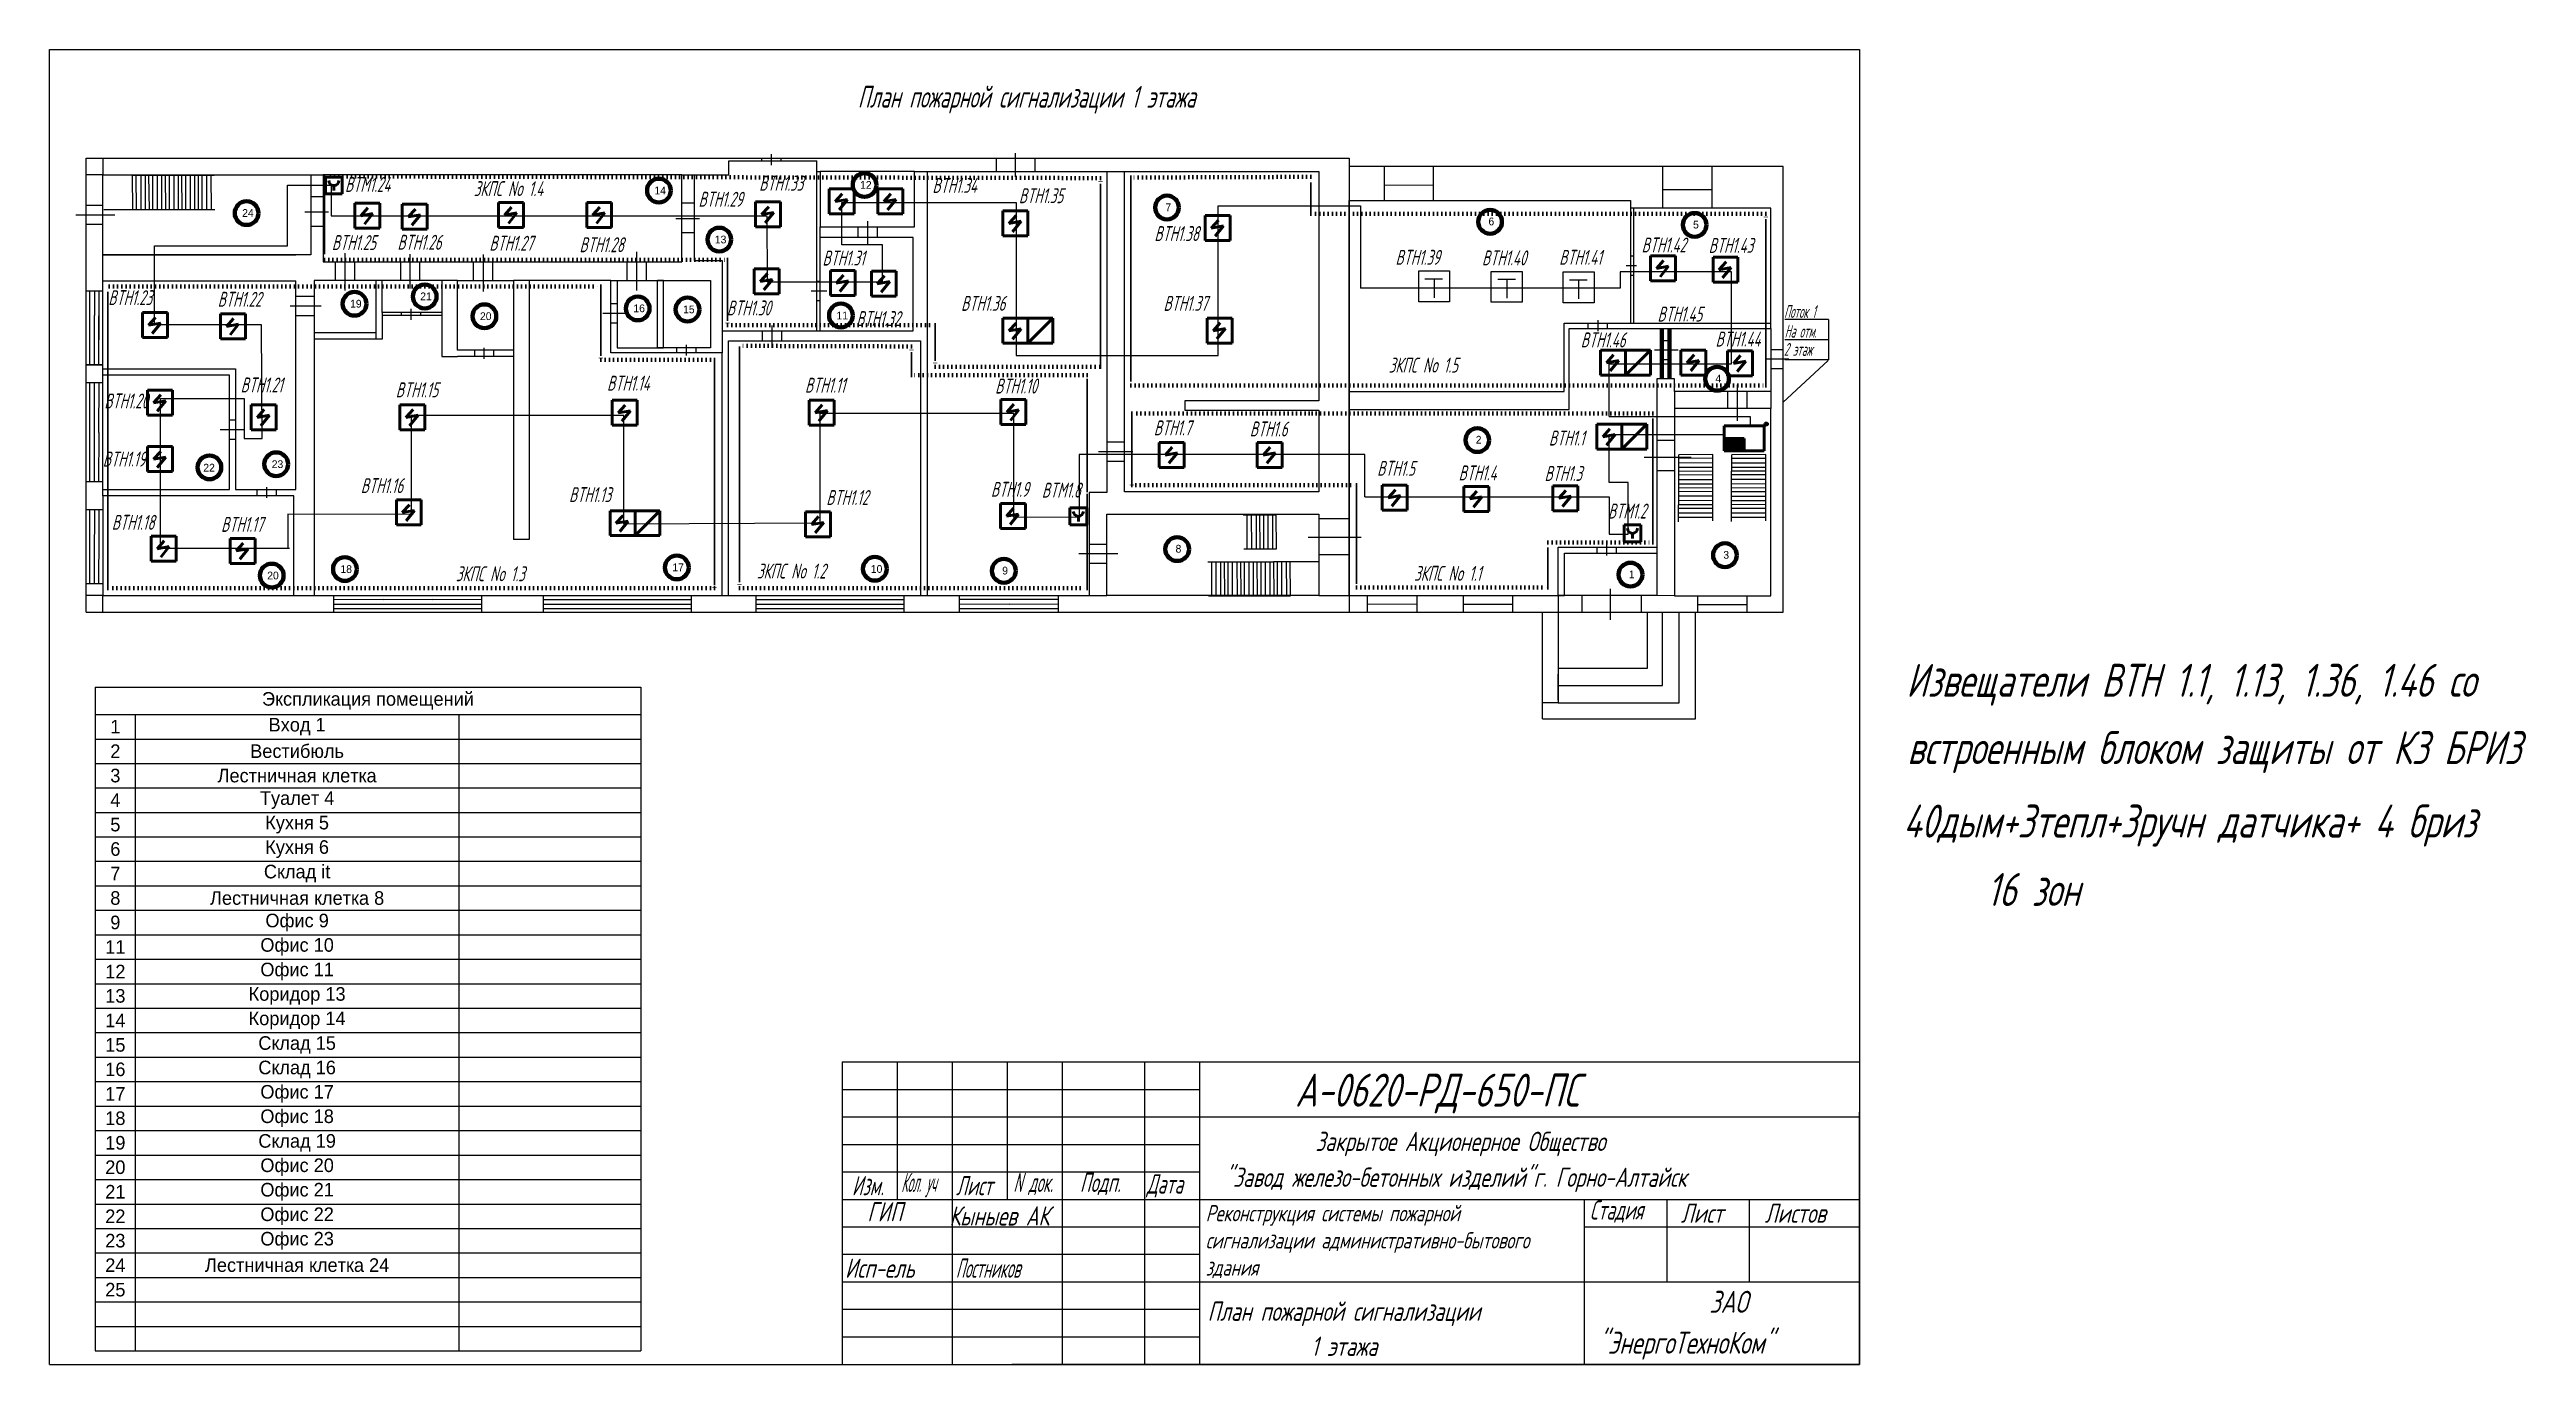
# Model space of a CAD drawing. Header units: millimetres. Extents: x 82 to 1906, y 58 to 1026.
import ezdxf

# ---------------------------------------------------------------- set-up
doc = ezdxf.new("R2010")
doc.units = ezdxf.units.MM
doc.linetypes.add('ACAD_ISO07W100', pattern=[3, 0, -3])
for name, color, linetype, lineweight in [('Выноска', 137, 'Continuous', 20), ('Датчики (Вновь)', 2, 'Continuous', 50), ('ИИ_ОФОРМЛЕНИЕ_025', 7, 'Continuous', 25), ('Первичник', 210, 'Continuous', 25), ('ППК и др. приБоры', 171, 'Continuous', 50), ('Рамка толстая', 7, 'Continuous', 60), ('Текст_КИП', 2, 'Continuous', 25), ('ТОНКИЕ', 150, 'Continuous', 13), ('Эл.кабель', 2, 'Continuous', 50)]:
    doc.layers.add(name, color=color, linetype=linetype, lineweight=lineweight)
doc.styles.add('Annotative', font='txt')
doc.styles.add('simplex', font='simplex.shx', dxfattribs={"width": 0.8, "oblique": 15})

msp = doc.modelspace()

# ---------------------------------------------------------------- texts
at = {"lineweight": 70, "style": 'Annotative'}
for s, p in [('14', (527.2, 919.7)), ('12', (678.7, 923.8)), ('7', (903.6, 907.3)), ('24', (223.5, 903.1)), ('6', (1141.6, 896.9)), ('5', (1292.3, 894.6)), ('13', (571.7, 883.6)), ('19', (303, 836.3)), ('21', (354.7, 841.7)), ('20', (398.7, 827.1)), ('16', (511.7, 832.9)), ('15', (548.3, 832.1)), ('11', (661.3, 827.6)), ('4', (1308.8, 781.2)), ('2', (1132.2, 736.1)), ('22', (194.9, 715.5)), ('23', (245.3, 718.1)), ('8', (911.1, 655.8)), ('3', (1314.6, 651.3)), ('20', (242, 636.1)), ('18', (295.9, 640.8)), ('17', (540.4, 642.1)), ('10', (686.6, 640.9)), ('9', (783.4, 639.7)), ('1', (1245, 636.9))]:
    msp.add_text(s, height=5.72, dxfattribs=at).set_placement(p)
at = {"color": 3, "lineweight": 9, "style": 'simplex', "oblique": 15, "width": 0.7}
for s, p in [('Извещатели ВТН 1.1, 1.13, 1.36, 1.46 со', (1449.4, 549.6)), ('встроенным блоком защиты от КЗ БРИЗ', (1450.1, 500)), ('40дым+3тепл+3ручн датчика+ 4 бриз', (1447.1, 445.9)), ('16 зон', (1508.7, 395.5))]:
    msp.add_text(s, height=24.3, dxfattribs=at).set_placement(p)
at = {"color": 18, "lineweight": 9, "true_color": 0x000000, "style": 'simplex', "oblique": 15}
for s, height, width, p in [('А-0620-РД-650-ПС', 24.3, 0.7, (999.2, 247.7)), ('Закрытое Акционерное Общество', 14.175, 0.7, (1014, 215)), ('"Завод железо-бетонных изделий"г. Горно-Алтайск', 14.175, 0.7, (947.5, 188.6)), ('Изм.', 14.18, 0.6, (672.7, 182.4)), ('Кол. уч', 14.18, 0.4, (709, 184.8)), ('Лист', 14.18, 0.6, (749.4, 182.4)), ('N', 14.2, 0.5, (791.6, 184.8)), ('док.', 14.18, 0.5, (802.8, 184.8)), ('Подп.', 14.18, 0.6, (840.6, 184.8)), ('Дата', 14.18, 0.6, (889.8, 183.7)), ('ГИП', 14.18, 0.7, (684, 163.2)), ('Кыныев АК', 14.18, 0.7, (744.5, 160.1)), ('Стадия', 14.18, 0.6, (1216.2, 164.5)), ('Лист', 14.18, 0.7, (1283.3, 162.1)), ('Листов', 14.18, 0.7, (1345.1, 162.1)), ('Исп-ель', 14.18, 0.7, (667.6, 121.6)), ('Постников', 14.18, 0.5, (749.2, 121.6)), ('ЗАО', 16.2, 0.7, (1304.3, 95.8)), ('План пожарной сигнализации', 14.175, 0.7, (934.7, 89.9)), ('1 этажа', 14.18, 0.7, (1011, 64.1)), ('"ЭнергоТехноКом"', 16.2, 0.7, (1222.7, 65.7))]:
    msp.add_text(s, height=height, dxfattribs=dict(at, width=width)).set_placement(p)
at = {"layer": 'ИИ_ОФОРМЛЕНИЕ_025', "lineweight": 9, "insert": (933.3, 175.2), "char_height": 12, "attachment_point": 1}
msp.add_mtext_dynamic_manual_height_columns('{\\Fsimplex|c204;\\Q15;\\W0.7;\\C2;Реконструкция системы пожарной сигнализации административно-бытового здания }', width=276.259, gutter_width=12.5, heights=[0], dxfattribs=at)
at = {"layer": 'Текст_КИП', "color": 6, "lineweight": 9, "style": 'simplex', "oblique": 15, "width": 0.5}
msp.add_text('Поток 1', height=9.47, rotation=359.8101, dxfattribs=at).set_placement((1359.4, 828.7))
at = {"layer": 'Текст_КИП', "lineweight": 9, "style": 'simplex', "oblique": 15, "width": 0.5}
for s, p in [('На отм.', (1359.8, 814.2)), ('2 этаж', (1359.3, 800.8))]:
    msp.add_text(s, height=9.47, rotation=359.8101, dxfattribs=at).set_placement(p)
at = {"layer": 'ТОНКИЕ', "lineweight": 9, "style": 'simplex', "oblique": 15, "width": 0.6}
for s, height, p in [('План пожарной сигнализации 1 этажа', 16.062, (677, 983.6)), ('BTM1.24', 11.01, (299.3, 921.5)), ('BTH1.33', 11.01, (604.4, 922.4)), ('BTH1.34', 11.01, (732, 920.8)), ('BTH1.29', 11.01, (559.7, 910.6)), ('BTH1.35', 11.01, (795.7, 913.2)), ('BTH1.38', 11.01, (895.5, 885.3)), ('BTH1.25', 11.01, (289.6, 878.7)), ('BTH1.26', 11.01, (337.9, 878.9)), ('BTH1.27', 11.01, (405.6, 878.2)), ('BTH1.28', 11.01, (472, 877.1)), ('BTH1.31', 11.01, (651, 867.3)), ('BTH1.39', 11.01, (1073.1, 867.8)), ('BTH1.40', 11.01, (1136.8, 867.4)), ('BTH1.41', 11.01, (1193.7, 867.8)), ('BTH1.42', 11.01, (1254.4, 876.9)), ('BTH1.43', 11.01, (1303.8, 876.6)), ('BTH1.23', 11.01, (124.9, 838.1)), ('BTH1.22', 11.01, (205.5, 836.9)), ('BTH1.30', 11.01, (580.6, 830.5)), ('BTH1.36', 11.01, (753.1, 833.9)), ('BTH1.37', 11.01, (902.2, 833.9)), ('BTH1.32', 11.01, (675.9, 822.7)), ('BTH1.45', 11.01, (1266.1, 826)), ('BTH1.46', 11.01, (1209.6, 807)), ('BTH1.44', 11.01, (1308.9, 807.6)), ('BTH1.21', 11.01, (222.4, 773.8)), ('BTH1.14', 11.01, (492.3, 775.1)), ('BTH1.11', 11.01, (638.1, 773.6)), ('BTH1.20', 11.01, (122, 762)), ('BTH1.15', 11.01, (336.7, 770.2)), ('BTH1.10', 11.01, (778.2, 773)), ('BTH1.7', 11.01, (895.1, 742.2)), ('BTH1.6', 11.01, (965.8, 741.4)), ('BTH1.19', 11.01, (120.9, 719.2)), ('BTH1.1', 11.01, (1186.1, 734.7)), ('BTH1.5', 11.01, (1059.6, 712.4)), ('BTH1.4', 11.01, (1119.6, 709)), ('BTH1.3', 11.01, (1182.9, 708.6)), ('BTH1.16', 11.01, (310.9, 699.6)), ('BTH1.13', 11.01, (464.3, 693)), ('BTH1.12', 11.01, (653.8, 690.9)), ('BTH1.9', 11.01, (775.1, 696.9)), ('BTM1.8', 11.01, (812.6, 696.3)), ('BTH1.18', 11.01, (127.5, 672.6)), ('BTH1.17', 11.01, (208, 671.1)), ('BTM1.2', 11.01, (1229.6, 680.9))]:
    msp.add_text(s, height=height, dxfattribs=at).set_placement(p)
at = {"layer": 'ТОНКИЕ', "color": 1, "lineweight": 9, "style": 'simplex', "oblique": 15, "width": 0.6}
for s, p in [('ЗКПС No 1.4', (394.1, 918.4)), ('ЗКПС No 1.5', (1068.1, 788.4)), ('ЗКПС No 1.3', (380.9, 634.7)), ('ЗКПС No 1.2', (602.7, 636.7)), ('ЗКПС No 1.1', (1086.8, 635))]:
    msp.add_text(s, height=11.008, dxfattribs=at).set_placement(p)

# ---------------------------------------------------------------- blocks, each defined once
blk = doc.blocks.new('A$C7A532389')
at = {"layer": 'Датчики (Вновь)'}
for p, q in [((0, 5), (5, 5)), ((0, 0), (0, 5)), ((2.5, 1), (2.5, 2.5)), ((5, 5), (5, 0)), ((5, 0), (0, 0))]:
    blk.add_line(p, q, dxfattribs=at)
blk.add_arc((2.5, 4), 1.5, 180, 0, dxfattribs=at)
blk = doc.blocks.new('A$C134D03C4')
at = {"layer": 'ППК и др. приБоры'}
blk.add_hatch(color=256, dxfattribs=at).paths.add_polyline_path([(4, 0), (4, 2.5), (0, 2.5), (0, 0)])
for p, q in [((0, 5), (0, 0)), ((8, 5), (0, 5)), ((8, 0), (8, 5)), ((4, 2.5), (0, 2.5)), ((0, 0), (8, 0)), ((4, 0), (4, 2.5))]:
    blk.add_line(p, q, dxfattribs=at)
blk = doc.blocks.new('*T14')
at = {"color": 0, "linetype": 'ByBlock', "lineweight": -2, "transparency": 16777216}
for p, q in [((0, 0), (401.8, 0)), ((0, 0), (0, -488.8)), ((401.8, 0), (401.8, -488.8)), ((0, -20), (401.8, -20)), ((29.5, -20), (29.5, -488.8)), ((267.8, -20), (267.8, -488.8)), ((0, -38.1), (401.8, -38.1)), ((0, -56.1), (401.8, -56.1)), ((0, -74.1), (401.8, -74.1)), ((0, -92.2), (401.8, -92.2)), ((0, -110.2), (401.8, -110.2)), ((0, -128.2), (401.8, -128.2)), ((0, -146.3), (401.8, -146.3)), ((0, -164.3), (401.8, -164.3)), ((0, -182.3), (401.8, -182.3)), ((0, -200.3), (401.8, -200.3)), ((0, -218.4), (401.8, -218.4)), ((0, -236.4), (401.8, -236.4)), ((0, -254.4), (401.8, -254.4)), ((0, -272.5), (401.8, -272.5)), ((0, -290.5), (401.8, -290.5)), ((0, -308.5), (401.8, -308.5)), ((0, -326.6), (401.8, -326.6)), ((0, -344.6), (401.8, -344.6)), ((0, -362.6), (401.8, -362.6)), ((0, -380.7), (401.8, -380.7)), ((0, -398.7), (401.8, -398.7)), ((0, -416.7), (401.8, -416.7)), ((0, -434.8), (401.8, -434.8)), ((0, -452.8), (401.8, -452.8)), ((0, -470.8), (401.8, -470.8)), ((0, -488.8), (401.8, -488.8))]:
    blk.add_line(p, q, dxfattribs=at)
at = {"color": 0, "transparency": 16777216, "char_height": 10, "attachment_point": 5}
for s, insert, width in [('Экспликация помещений', (200.9, -10), 398.751), ('1', (14.8, -29), 26.547), ('Вход 1', (148.7, -29), 235.287), ('2', (14.8, -47.1), 26.547), ('Вестибюль', (148.7, -47.1), 235.287), ('3', (14.8, -65.1), 26.547), ('Лестничная клетка', (148.7, -65.1), 235.287), ('4', (14.8, -83.1), 26.547), ('Туалет 4', (148.7, -83.1), 235.287), ('5', (14.8, -101.2), 26.547), ('Кухня 5', (148.7, -101.2), 235.287), ('6', (14.8, -119.2), 26.547), ('Кухня 6', (148.7, -119.2), 235.287), ('7', (14.8, -137.2), 26.547), ('Склад it', (148.7, -137.2), 235.287), ('8', (14.8, -155.3), 26.547), ('Лестничная клетка 8', (148.7, -155.3), 235.287), ('9', (14.8, -173.3), 26.547), ('Офис 9', (148.7, -173.3), 235.287), ('11', (14.8, -191.3), 26.547), ('Офис 10', (148.7, -191.3), 235.287), ('12', (14.8, -209.4), 26.547), ('Офис 11', (148.7, -209.4), 235.287), ('13', (14.8, -227.4), 26.547), ('Коридор 13', (148.7, -227.4), 235.287), ('14', (14.8, -245.4), 26.547), ('Коридор 14', (148.7, -245.4), 235.287), ('15', (14.8, -263.5), 26.547), ('Склад 15', (148.7, -263.5), 235.287), ('16', (14.8, -281.5), 26.547), ('Склад 16', (148.7, -281.5), 235.287), ('17', (14.8, -299.5), 26.547), ('Офис 17', (148.7, -299.5), 235.287), ('18', (14.8, -317.5), 26.547), ('Офис 18', (148.7, -317.5), 235.287), ('19', (14.8, -335.6), 26.547), ('Склад 19', (148.7, -335.6), 235.287), ('Офис 20', (148.7, -353.6), 235.287), ('20', (14.8, -353.6), 26.547), ('Офис 21', (148.7, -371.6), 235.287), ('21', (14.8, -371.6), 26.547), ('Офис 22', (148.7, -389.7), 235.287), ('22', (14.8, -389.7), 26.547), ('Офис 23', (148.7, -407.7), 235.287), ('23', (14.8, -407.7), 26.547), ('24', (14.8, -425.7), 26.547), ('Лестничная клетка 24', (148.7, -425.7), 235.287), ('25', (14.8, -443.8), 26.547)]:
    blk.add_mtext(s, dxfattribs=dict(at, insert=insert, width=width))

# ---------------------------------------------------------------- hatches: boundary and pattern name
at = {"layer": 'Первичник', "lineweight": 9}
h = msp.add_hatch(color=256, dxfattribs=at)
edge = h.paths.add_edge_path()
edge.add_arc((1346.2, 750.5), 1.43, 0, 360)

# ---------------------------------------------------------------- linework, layer by layer
at = {"lineweight": 9}
for p, q in [((613.5, 941.2), (613.5, 949.2)), ((793.1, 932.5), (793.1, 950.1)), ((108.6, 611.9), (108.6, 946.4)), ((108.6, 946.4), (1038.9, 946.4)), ((120.8, 934.2), (108.6, 934.2)), ((120.8, 946.4), (120.8, 934.2)), ((120.8, 934.2), (274.1, 934.2)), ((120.8, 875.2), (120.8, 934.2)), ((154.6, 933.5), (142.6, 933.5)), ((142.6, 933.5), (142.8, 908.3)), ((145.3, 933.5), (145.4, 908.3)), ((148.8, 933.5), (148.8, 908.3)), ((152, 933.5), (152.1, 908.3)), ((166.7, 933.5), (154.6, 933.5)), ((154.6, 933.5), (154.9, 908.4)), ((157.4, 933.5), (157.5, 908.4)), ((160.9, 933.5), (160.9, 908.4)), ((164.1, 933.5), (164.2, 908.4)), ((178.9, 933.5), (166.9, 933.5)), ((166.9, 933.5), (167.1, 908.4)), ((169.7, 933.5), (169.7, 908.4)), ((173.1, 933.5), (173.1, 908.4)), ((176.4, 933.5), (176.4, 908.4)), ((191, 933.6), (178.9, 933.6)), ((178.9, 933.6), (179.2, 908.4)), ((181.7, 933.6), (181.8, 908.4)), ((185.2, 933.6), (185.2, 908.4)), ((188.4, 933.6), (188.5, 908.4)), ((203, 933.6), (191, 933.6)), ((191, 933.6), (191.2, 908.4)), ((193.8, 933.6), (193.9, 908.4)), ((197.2, 933.6), (197.3, 908.4)), ((200.5, 933.6), (200.6, 908.4)), ((274.1, 934.2), (274.1, 875.2)), ((274.1, 934.2), (283.3, 934.2)), ((283.3, 934.2), (283.3, 870.1)), ((547.3, 934.2), (283.3, 934.2)), ((547.3, 870.1), (547.3, 934.2)), ((547.3, 934.2), (556.5, 934.2)), ((556.5, 934.2), (556.5, 871.1)), ((556.5, 934.2), (582.1, 934.2)), ((582.1, 934.2), (582.1, 944.4)), ((582.1, 944.4), (646.9, 944.4)), ((606.4, 944.4), (606.4, 946.4)), ((620.6, 944.4), (620.6, 946.4)), ((646.9, 936.5), (646.9, 944.4)), ((646.9, 819.2), (646.9, 936.5)), ((646.9, 936.5), (649.2, 936.5)), ((649.2, 936.5), (649.2, 895.9)), ((718.9, 936.5), (649.2, 936.5)), ((718.9, 895.9), (718.9, 936.5)), ((718.9, 936.5), (728.1, 936.5)), ((728.1, 936.5), (728.1, 624.1)), ((728.1, 936.5), (860.4, 936.5)), ((779.1, 936.5), (779.1, 946.4)), ((807.6, 936.5), (807.6, 946.4)), ((860.4, 936.5), (873.5, 936.5)), ((860.4, 936.5), (860.4, 700.2)), ((873.5, 936.5), (1016.7, 936.5)), ((873.5, 700.7), (873.5, 936.5)), ((1016.7, 936.5), (1016.7, 767.7)), ((1038.9, 946.4), (1038.9, 611.9)), ((1358.7, 940.3), (1038.9, 940.3)), ((1064.9, 915.3), (1064.9, 940.3)), ((1101.2, 915.3), (1101.2, 940.3)), ((1270, 909.6), (1270, 940.3)), ((1306.3, 909.6), (1306.3, 940.3)), ((1358.7, 611.9), (1358.7, 940.3)), ((283.3, 918), (274.1, 918)), ((556.5, 913.2), (547.3, 913.2)), ((1038.9, 774.5), (1038.9, 915.3)), ((1038.9, 915.3), (1122.5, 915.3)), ((1064.9, 926.7), (1101.2, 926.6)), ((1122.5, 915.3), (1246.1, 915.3)), ((1246.1, 915.3), (1246.1, 909.6)), ((1270, 923.4), (1306.3, 923.3)), ((129.7, 904.5), (101, 904.5)), ((120.8, 911.6), (108.6, 911.6)), ((120.8, 897.4), (108.6, 897.4)), ((155, 908.3), (121.6, 908.3)), ((167.1, 908.4), (154.9, 908.4)), ((179.3, 908.4), (167.1, 908.4)), ((191.4, 908.4), (179.2, 908.4)), ((203.5, 908.4), (191.2, 908.4)), ((287.2, 906.5), (269.7, 906.5)), ((283.3, 896.1), (274.1, 896.1)), ((560.5, 901.7), (543.1, 901.7)), ((649.2, 895.9), (718.9, 895.9)), ((649.2, 819.2), (649.2, 895.9)), ((677.4, 887.9), (677.4, 895.9)), ((684.5, 882.3), (684.5, 899.9)), ((691.6, 887.9), (691.6, 895.9)), ((1248.4, 909.6), (1246.1, 909.6)), ((1246.1, 909.6), (1246.1, 824.8)), ((1349.7, 909.6), (1248.4, 909.6)), ((1248.4, 909.6), (1248.4, 824.9)), ((1349.7, 824.9), (1349.7, 909.6)), ((299.3, 848.9), (299.3, 876.5)), ((514.3, 848.9), (514.3, 877.4)), ((556.5, 891.4), (547.3, 891.4)), ((717.9, 887.9), (649.2, 887.9)), ((717.9, 819.2), (717.9, 887.9)), ((274.1, 875.2), (120.8, 875.2)), ((120.8, 856), (120.8, 875.2)), ((120.8, 875.2), (263.1, 875.2)), ((283.3, 870.1), (547.3, 870.1)), ((292.2, 856.3), (292.2, 870.1)), ((306.4, 856.3), (306.4, 870.1)), ((340.3, 856.3), (340.3, 870.1)), ((347.4, 850.4), (347.4, 875.6)), ((354.5, 856.3), (354.5, 870.1)), ((394, 856.3), (394, 870.1)), ((401.2, 848.2), (401.2, 875.5)), ((408.2, 856.3), (408.2, 870.1)), ((507.1, 856.3), (507.1, 870.1)), ((521.3, 856.3), (521.3, 870.1)), ((556.5, 871.1), (577.2, 871.1)), ((577.2, 871.1), (577.2, 819.2)), ((1250.7, 867.1), (1243, 867.1)), ((1248.4, 874.2), (1246.1, 874.2)), ((1248.4, 860), (1246.1, 860)), ((120.9, 848.5), (108.6, 848.5)), ((111.3, 812.2), (111.4, 848.5)), ((114.8, 812.2), (114.9, 848.5)), ((118, 812.2), (118.1, 848.5)), ((120.8, 791.2), (120.8, 856)), ((120.8, 856), (263.1, 856)), ((263.1, 702.3), (263.1, 856)), ((276.6, 844.4), (263.1, 844.4)), ((322.1, 856.3), (276.6, 856.3)), ((276.6, 856.3), (276.6, 624.1)), ((326.7, 856.3), (322.1, 856.3)), ((322.1, 856.3), (322.1, 817.7)), ((370.6, 856.3), (326.7, 856.3)), ((326.7, 832.8), (326.7, 856.3)), ((382.1, 856.3), (370.6, 856.3)), ((370.6, 856.3), (370.6, 832.8)), ((382.1, 804.9), (382.1, 856.3)), ((382.1, 856.3), (423.5, 856.3)), ((435, 856.3), (423.5, 856.3)), ((423.5, 856.3), (423.5, 804.9)), ((495.2, 856.3), (435, 856.3)), ((435, 856.3), (435, 665.5)), ((495.2, 802.9), (495.2, 856.3)), ((495.2, 856.3), (499.8, 856.3)), ((499.8, 856.3), (534, 856.3)), ((499.8, 856.3), (499.8, 806.7)), ((534, 856.3), (529.5, 856.3)), ((529.5, 856.3), (568.5, 856.3)), ((529.5, 806.7), (529.5, 856.3)), ((534, 806.7), (534, 856.3)), ((568.5, 856.3), (568.5, 806.7)), ((654.1, 848.3), (642.6, 848.3)), ((649.2, 855.4), (646.9, 855.4)), ((649.2, 841.2), (646.9, 841.2)), ((111.3, 794.2), (111.3, 830.5)), ((114.7, 794.2), (114.8, 830.5)), ((118, 794.2), (118.1, 830.5)), ((281.7, 837.3), (258.9, 837.3)), ((276.6, 830.2), (263.1, 830.2)), ((370.6, 832.8), (326.7, 832.8)), ((326.7, 832.8), (326.7, 813.1)), ((370.6, 830.5), (326.7, 830.5)), ((341, 830.5), (341, 832.8)), ((348.1, 827.3), (348.1, 835.3)), ((355.2, 830.5), (355.2, 832.8)), ((370.6, 832.8), (370.6, 830.5)), ((370.6, 830.5), (370.6, 800.3)), ((506.5, 832), (489.1, 832)), ((499.8, 839.1), (495.2, 839.1)), ((499.8, 824.9), (495.2, 824.9)), ((614, 806.7), (614, 823)), ((1197.3, 774.5), (1197.3, 824.9)), ((1197.3, 824.9), (1197.3, 824.9)), ((1197.3, 824.9), (1246.1, 824.8)), ((1215.1, 821), (1215.1, 824.8)), ((1222.3, 819), (1222.3, 827)), ((1229.3, 821), (1229.3, 824.8)), ((1246.1, 824.8), (1248.4, 824.9)), ((1248.4, 824.9), (1349.7, 824.9)), ((1349.7, 821), (1349.7, 824.9)), ((322.1, 817.7), (276.6, 817.7)), ((322.1, 813.1), (276.6, 813.1)), ((322.1, 817.7), (322.1, 813.1)), ((326.7, 813.1), (322.1, 813.1)), ((423.5, 804.9), (382.1, 804.9)), ((394.8, 800.3), (394.8, 804.9)), ((401.9, 798.6), (401.9, 806.7)), ((409, 800.3), (409, 804.9)), ((423.5, 804.9), (423.5, 800.3)), ((577.2, 802.9), (495.2, 802.9)), ((499.8, 806.7), (534, 806.7)), ((568.5, 806.7), (529.5, 806.7)), ((543.7, 802.9), (543.7, 806.7)), ((550.8, 800.9), (550.8, 808.9)), ((557.9, 802.9), (557.9, 806.7)), ((577.2, 819.2), (646.9, 819.2)), ((577.2, 819.2), (577.2, 802.9)), ((577.2, 624.1), (577.2, 802.9)), ((581.8, 624.1), (581.8, 811.8)), ((581.8, 811.8), (723.3, 811.8)), ((606.9, 811.8), (606.9, 819.2)), ((621.1, 811.8), (621.1, 819.2)), ((646.9, 819.2), (649.2, 819.2)), ((649.2, 819.2), (717.9, 819.2)), ((723.3, 811.8), (723.3, 624.1)), ((1201.1, 761.3), (1201.1, 821)), ((1201.1, 821), (1349.7, 821)), ((1281.3, 804.9), (1263.9, 804.9)), ((1275, 811.9), (1269.4, 811.9)), ((1349.7, 821), (1349.7, 774.5)), ((1358.7, 805.3), (1349.7, 805.3)), ((108.6, 794.2), (120.8, 794.2)), ((120.8, 794.2), (108.6, 794.2)), ((120.8, 786.6), (120.8, 791.2)), ((120.8, 791.2), (218.6, 791.2)), ((120.8, 702.3), (120.8, 786.6)), ((214.1, 786.6), (120.8, 786.6)), ((214.1, 702.3), (214.1, 786.6)), ((218.6, 791.2), (218.6, 702.3)), ((370.6, 800.3), (382.1, 800.3)), ((423.5, 800.3), (382.1, 800.3)), ((423.5, 800.3), (423.5, 665.5)), ((1275, 797.7), (1269.4, 797.7)), ((1362.9, 798.2), (1345.5, 798.2)), ((1358.7, 791.1), (1349.7, 791.1)), ((120.8, 780.8), (108.6, 780.8)), ((111.3, 744.4), (111.4, 780.8)), ((114.8, 744.4), (114.8, 780.8)), ((118, 744.4), (118.1, 780.8)), ((1016.7, 767.7), (917.9, 767.7)), ((917.9, 767.7), (917.9, 760.8)), ((1038.9, 761.3), (1038.9, 774.5)), ((1038.9, 774.5), (1197.3, 774.5)), ((1278.7, 783.7), (1265.5, 783.7)), ((1265.5, 783.7), (1265.5, 659.9)), ((1278.7, 774.5), (1278.7, 783.7)), ((1349.7, 774.5), (1278.7, 774.5)), ((1278.7, 774.5), (1278.7, 624)), ((1318, 761.9), (1318, 774.5)), ((1325.1, 752.9), (1325.1, 779.4)), ((1332.2, 761.9), (1332.2, 774.5)), ((1349.7, 774.5), (1349.7, 761.9)), ((218.6, 753.4), (214.1, 753.4)), ((917.9, 760.8), (1016.7, 760.8)), ((1016.7, 760.8), (1016.7, 700.7)), ((1038.9, 624.1), (1038.9, 761.3)), ((1038.9, 761.3), (1201.1, 761.3)), ((1349.7, 761.9), (1278.7, 761.9)), ((1349.7, 624), (1349.7, 761.9)), ((111.3, 708), (111.4, 744.4)), ((114.8, 708), (114.8, 744.4)), ((118, 708), (118.1, 744.4)), ((224.9, 746.3), (207.4, 746.3)), ((218.6, 739.2), (214.1, 739.2)), ((879.6, 730.1), (854.4, 730.1)), ((873.5, 737.2), (860.4, 737.2)), ((1278.7, 738.4), (1265.5, 738.4)), ((873.5, 723), (860.4, 723)), ((1290.8, 725.8), (1256.4, 725.8)), ((1278.7, 716.1), (1265.5, 716.1)), ((1306.9, 728.1), (1281.7, 727.9)), ((1281.7, 715.6), (1281.7, 727.9)), ((1306.9, 725.3), (1281.7, 725.2)), ((1306.9, 721.9), (1281.7, 721.8)), ((1306.9, 718.6), (1281.7, 718.5)), ((1306.9, 715.8), (1281.8, 715.5)), ((1281.8, 703.3), (1281.8, 715.5)), ((1306.9, 713), (1281.8, 712.9)), ((1306.9, 716.1), (1306.9, 728.1)), ((1306.9, 703.7), (1306.9, 715.8)), ((1345.9, 715.9), (1320.7, 715.7)), ((1320.7, 703.4), (1320.7, 715.7)), ((1345.9, 713.1), (1320.7, 713)), ((1345.9, 728), (1320.8, 727.8)), ((1320.8, 715.5), (1320.8, 727.8)), ((1345.9, 725.2), (1320.8, 725.2)), ((1345.9, 721.8), (1320.8, 721.7)), ((1345.9, 718.5), (1320.8, 718.5)), ((1345.9, 716), (1345.9, 728)), ((1345.9, 703.8), (1345.9, 715.9)), ((120.8, 708), (108.6, 708)), ((120.8, 697.7), (120.8, 702.3)), ((120.8, 702.3), (214.1, 702.3)), ((261.6, 697.7), (120.8, 697.7)), ((120.8, 697.7), (120.8, 624.1)), ((218.6, 702.3), (263.1, 702.3)), ((234.6, 697.7), (234.6, 702.3)), ((241.7, 696.1), (241.7, 704.1)), ((248.8, 697.6), (248.8, 702.2)), ((261.6, 624.1), (261.6, 697.7)), ((860.4, 700.2), (847.4, 700.2)), ((847.4, 700.2), (847.4, 624.1)), ((1016.7, 700.7), (873.5, 700.7)), ((1306.8, 703.6), (1281.7, 703.4)), ((1281.7, 691.1), (1281.7, 703.4)), ((1306.8, 700.8), (1281.7, 700.7)), ((1306.8, 697.4), (1281.7, 697.3)), ((1306.8, 694.1), (1281.7, 694)), ((1306.9, 709.5), (1281.8, 709.5)), ((1306.9, 706.3), (1281.8, 706.2)), ((1306.8, 691.6), (1306.8, 703.6)), ((1345.9, 709.6), (1320.7, 709.6)), ((1345.9, 706.4), (1320.7, 706.3)), ((1345.9, 703.5), (1320.7, 703.2)), ((1320.7, 691), (1320.7, 703.2)), ((1345.9, 700.7), (1320.7, 700.6)), ((1345.9, 697.2), (1320.7, 697.2)), ((1345.9, 694), (1320.7, 693.9)), ((1345.9, 691.4), (1345.9, 703.5)), ((120.9, 687.2), (108.6, 687.2)), ((111.3, 650.9), (111.4, 687.2)), ((114.8, 650.9), (114.9, 687.2)), ((118.1, 650.9), (118.1, 687.2)), ((860.4, 624.1), (860.4, 684.1)), ((860.4, 684.1), (1016.7, 684.1)), ((960.9, 683.7), (973.2, 683.7)), ((963.9, 658.6), (963.9, 683.7)), ((967.2, 658.6), (967.1, 683.7)), ((970.6, 658.6), (970.6, 683.7)), ((973, 683.7), (985.3, 683.7)), ((973.4, 658.6), (973.2, 683.7)), ((976, 658.6), (976, 683.7)), ((979.3, 658.6), (979.2, 683.7)), ((982.7, 658.6), (982.7, 683.7)), ((985.5, 658.6), (985.3, 683.7)), ((1016.7, 684.1), (1016.7, 624.1)), ((1038.9, 680.7), (1016.7, 680.7)), ((1306.8, 691.1), (1281.6, 690.9)), ((1281.6, 678.6), (1281.6, 690.9)), ((1306.8, 688.3), (1281.6, 688.3)), ((1306.8, 684.9), (1281.6, 684.8)), ((1306.8, 681.6), (1281.6, 681.6)), ((1306.8, 679.1), (1306.8, 691.1)), ((1345.8, 691.2), (1320.6, 691)), ((1320.6, 678.7), (1320.6, 691)), ((1345.8, 688.4), (1320.6, 688.3)), ((1345.8, 684.9), (1320.6, 684.9)), ((1345.8, 681.7), (1320.6, 681.6)), ((1345.8, 679.1), (1345.8, 691.2)), ((111.3, 632.9), (111.4, 669.2)), ((114.7, 632.9), (114.8, 669.2)), ((118, 632.9), (118.1, 669.2)), ((435, 665.5), (423.5, 665.5)), ((860.4, 661.9), (847.4, 661.9)), ((961.4, 658.6), (973.4, 658.6)), ((973.5, 658.6), (985.5, 658.6)), ((1047.8, 667), (1008.8, 667)), ((1192.9, 624.1), (1192.9, 659.9)), ((1192.9, 659.9), (1265.5, 659.9)), ((1221.7, 655.5), (1221.7, 659.9)), ((1228.9, 653.6), (1228.9, 661.6)), ((1235.9, 655.5), (1235.9, 659.9)), ((1265.5, 659.9), (1265.5, 655.5)), ((868.6, 654.9), (839.9, 654.9)), ((860.4, 647.7), (847.4, 647.7)), ((934.8, 649), (947.1, 649)), ((937.8, 623.9), (937.7, 649)), ((941.1, 623.9), (941, 649)), ((944.5, 623.9), (944.4, 649)), ((946.9, 649.1), (959.1, 649.1)), ((947.3, 623.9), (947.1, 649)), ((949.9, 623.9), (949.8, 649.1)), ((953.1, 623.9), (953.1, 649.1)), ((956.6, 623.9), (956.5, 649.1)), ((959, 649.1), (971.2, 649.1)), ((959.4, 623.9), (959.1, 649.1)), ((961.9, 623.9), (961.9, 649.1)), ((965.2, 623.9), (965.2, 649.1)), ((968.6, 623.9), (968.6, 649.1)), ((971.2, 649.1), (983.4, 649.1)), ((971.4, 623.9), (971.2, 649.1)), ((974.2, 624), (974.1, 649.1)), ((977.4, 624), (977.4, 649.1)), ((980.9, 624), (980.8, 649.1)), ((983.3, 649.2), (1016.7, 649.2)), ((983.7, 624), (983.4, 649.1)), ((986.3, 624), (986.2, 649.2)), ((989.5, 624), (989.5, 649.2)), ((993, 624), (992.9, 649.2)), ((995.7, 624), (995.5, 649.2)), ((1038.9, 654.1), (1016.7, 654.1)), ((1197.5, 624.1), (1197.5, 655.5)), ((1197.5, 655.5), (1265.5, 655.5)), ((1265.5, 655.5), (1265.5, 624.1)), ((120.8, 632.9), (108.6, 632.9)), ((120.8, 624.1), (108.6, 624.1)), ((120.8, 611.9), (120.8, 624.1)), ((120.8, 624.1), (261.6, 624.1)), ((261.6, 624.1), (274.8, 624.1)), ((274.8, 624.1), (577.2, 624.1)), ((291, 611.8), (291, 624.1)), ((291, 621.4), (327.4, 621.3)), ((327.4, 621.4), (363.7, 621.3)), ((363.7, 621.4), (400.1, 621.3)), ((400.1, 611.9), (400.1, 624.1)), ((445.6, 611.8), (445.6, 624.1)), ((445.6, 621.3), (481.9, 621.3)), ((481.9, 621.3), (518.3, 621.3)), ((518.3, 621.3), (554.6, 621.3)), ((554.6, 611.8), (554.6, 624.1)), ((577.2, 624.1), (581.8, 624.1)), ((581.8, 624.1), (723.3, 624.1)), ((602.1, 611.8), (602.1, 624.1)), ((602.1, 621.3), (638.4, 621.3)), ((638.4, 621.3), (674.8, 621.3)), ((674.8, 621.3), (711.1, 621.3)), ((711.1, 611.8), (711.1, 624.1)), ((723.3, 624.1), (847.4, 624.1)), ((752, 611.9), (752, 624.2)), ((752, 621.5), (788.4, 621.4)), ((788.4, 621.5), (824.8, 621.4)), ((824.8, 611.9), (824.8, 624.2)), ((847.4, 624.1), (860.4, 624.1)), ((1016.7, 624.1), (860.4, 624.1)), ((935.3, 623.9), (947.3, 623.9)), ((947.3, 623.9), (959.4, 623.9)), ((959.4, 623.9), (971.4, 623.9)), ((971.6, 624), (983.7, 624)), ((983.7, 624), (995.7, 624)), ((1016.7, 624.1), (1038.9, 624.1)), ((1038.9, 624.1), (1192.9, 624.1)), ((1052.6, 611.9), (1052.6, 624.1)), ((1089, 611.9), (1089, 624.1)), ((1123.2, 611.9), (1123.2, 624.1)), ((1159.5, 611.9), (1159.5, 624.1)), ((1265.5, 624.1), (1192.9, 624.1)), ((1192.9, 624.1), (1197.5, 624.1)), ((1192.9, 624.1), (1192.9, 545.2)), ((1210.5, 611.9), (1210.5, 624.1)), ((1231.4, 606.4), (1231.4, 629.2)), ((1254.4, 611.9), (1254.4, 624.1)), ((1278.7, 624), (1265.5, 624.1)), ((1278.7, 624), (1349.7, 624)), ((1295.7, 611.7), (1295.7, 623.9)), ((1332.1, 611.7), (1332.1, 623.9)), ((1358.7, 611.9), (1358.7, 624.1)), ((108.6, 611.9), (108.6, 611.9)), ((108.6, 611.9), (1358.7, 611.9)), ((108.6, 611.9), (120.8, 611.9)), ((108.6, 611.9), (120.8, 611.9)), ((291, 617.9), (327.4, 617.9)), ((291, 614.7), (327.4, 614.6)), ((327.4, 617.9), (363.7, 617.9)), ((327.4, 614.7), (363.7, 614.6)), ((363.7, 617.9), (400.1, 617.9)), ((363.7, 614.7), (400.1, 614.6)), ((445.6, 617.9), (481.9, 617.8)), ((445.6, 614.6), (481.9, 614.6)), ((481.9, 617.9), (518.3, 617.8)), ((481.9, 614.6), (518.3, 614.6)), ((518.3, 617.9), (554.6, 617.8)), ((518.3, 614.6), (554.6, 614.6)), ((602.1, 617.9), (638.4, 617.8)), ((602.1, 614.6), (638.4, 614.6)), ((638.4, 617.9), (674.8, 617.8)), ((638.4, 614.6), (674.8, 614.6)), ((674.8, 617.9), (711.1, 617.8)), ((674.8, 614.6), (711.1, 614.6)), ((752, 618), (788.4, 617.9)), ((752, 614.7), (788.4, 614.7)), ((788.4, 618), (824.8, 617.9)), ((788.4, 614.7), (824.8, 614.7)), ((1052.6, 618), (1089, 617.9)), ((1123.2, 617.9), (1159.5, 617.9)), ((1181.3, 533.3), (1181.3, 611.9)), ((1258.8, 570.8), (1258.8, 611.9)), ((1269.7, 558), (1269.7, 611.9)), ((1282, 545.2), (1282, 611.9)), ((1294.2, 533.3), (1294.2, 611.9)), ((1295.7, 617.7), (1332.1, 617.7)), ((1192.9, 570.8), (1258.8, 570.8)), ((1192.9, 547.2), (1192.9, 566.3)), ((1192.9, 566.3), (1192.9, 547.2)), ((1192.9, 558), (1269.7, 558)), ((1192.9, 545.2), (1181.3, 545.1)), ((1181.3, 533.3), (1294.2, 533.3)), ((1192.9, 545.2), (1282, 545.2))]:
    msp.add_line(p, q, dxfattribs=at)
at = {"color": 1, "linetype": 'ACAD_ISO07W100', "lineweight": 70}
for p, q in [((284.2, 932.9), (284.2, 871.5)), ((855.8, 931.7), (284.2, 932.9)), ((855.8, 792.6), (855.8, 931.7)), ((1010.7, 932.6), (878.2, 932.1)), ((878.2, 932.1), (878.2, 779)), ((1010.7, 905.3), (1010.7, 932.6)), ((1345.9, 905.3), (1010.7, 905.3)), ((1345.9, 779), (1345.9, 905.3)), ((284.2, 871.5), (581.1, 871.5)), ((581.1, 871.5), (581.1, 823.4)), ((124.6, 629.5), (124.6, 851.9)), ((125.6, 851.9), (487.8, 851.9)), ((487.8, 851.9), (487.8, 797.7)), ((581.1, 823.4), (734, 823.4)), ((734, 823.4), (734, 792.6)), ((716.5, 807.7), (589.8, 808.1)), ((589.8, 806.1), (589.8, 629.5)), ((716.5, 786.4), (716.5, 807.7)), ((487.8, 797.7), (571.5, 797.7)), ((571.5, 797.7), (571.5, 629.5)), ((846.1, 786.4), (716.5, 786.4)), ((734, 792.6), (855.8, 792.6)), ((846.1, 701.8), (846.1, 786.4)), ((878.2, 779), (1191.9, 779)), ((1191.9, 779), (1345.9, 779)), ((1009.6, 758.4), (878.8, 758.4)), ((878.8, 758.4), (878.8, 705.6)), ((1262.7, 758.4), (1008.5, 758.4)), ((1262.7, 663.3), (1262.7, 758.4)), ((846.1, 629.5), (846.1, 701.8)), ((878.8, 705.6), (1044.5, 705.6)), ((1044.5, 705.6), (1044.5, 630.2)), ((1185.4, 630.2), (1185.4, 663.3)), ((1185.4, 663.3), (1262.7, 663.3)), ((571.5, 629.5), (124.6, 629.5)), ((589.8, 629.5), (846.1, 629.5)), ((1044.5, 630.2), (1185.4, 630.2))]:
    msp.add_line(p, q, dxfattribs=at)
at = {"color": 1, "lineweight": 9}
for p, q in [((257, 881.7), (257, 926.4)), ((257, 926.4), (289.2, 926.4)), ((289.2, 926.4), (289.2, 903.8)), ((665.2, 882.6), (665.2, 913.6)), ((665.2, 913.6), (793.6, 913.6)), ((793.6, 913.6), (793.6, 801.1)), ((289.2, 903.8), (610.1, 903.8)), ((610.1, 903.8), (610.2, 855.3)), ((942.4, 801.1), (942.4, 911.2)), ((942.4, 911.2), (1047.4, 911.2)), ((1047.4, 911.2), (1047.4, 850.6)), ((159, 823.5), (159, 881.7)), ((159, 881.7), (257, 881.7)), ((695.2, 882.6), (665.2, 882.6)), ((695.2, 855.3), (695.2, 882.6)), ((1320.5, 862.7), (1238.5, 862.7)), ((1238.5, 862.7), (1238.7, 850.6)), ((1320.7, 794.8), (1320.5, 862.7)), ((610.2, 855.3), (695.2, 855.3)), ((1238.7, 850.6), (1047.4, 850.6)), ((237.8, 823.5), (159, 823.5)), ((238.2, 739.9), (237.8, 823.5)), ((793.6, 801.1), (942.4, 801.1)), ((1230.5, 794.8), (1320.7, 794.8)), ((1230.5, 756), (1230.5, 794.8)), ((163.4, 658.8), (163.4, 769.4)), ((163.4, 769.4), (224.9, 769.4)), ((224.9, 769.4), (224.9, 739.9)), ((504.6, 756.9), (348, 756.7)), ((348, 756.7), (348, 683.9)), ((504.6, 676.8), (504.6, 756.9)), ((791.9, 758.2), (649.1, 758.4)), ((649.1, 758.4), (649.1, 677.4)), ((791.9, 681.7), (791.9, 758.2)), ((1230.5, 756), (1334.4, 756)), ((1334.4, 756), (1334.3, 749.1)), ((224.9, 739.9), (238.2, 739.9)), ((1230.5, 707.4), (1230.5, 742.8)), ((1230.5, 742.8), (1315.3, 742.8)), ((1050.5, 728), (840, 728)), ((840, 728), (840, 682)), ((1050.5, 697), (1050.5, 728)), ((1050.5, 697), (1230.5, 697)), ((1244.5, 707.4), (1230.5, 707.4)), ((1230.5, 697), (1230.5, 669.4)), ((1244.5, 669.4), (1244.5, 707.4)), ((348, 683.9), (257.1, 684.1)), ((257.1, 684.1), (257.1, 658.8)), ((649.1, 677.4), (504.6, 676.8)), ((840, 682), (791.9, 681.7)), ((258.5, 658.8), (164.8, 658.8)), ((1230.5, 669.4), (1244.5, 669.4))]:
    msp.add_line(p, q, dxfattribs=at)
at = {"lineweight": 70}
for p, q in [((1269.4, 783.7), (1269.4, 821)), ((1275, 783.7), (1275, 820.7))]:
    msp.add_line(p, q, dxfattribs=at)
at = {"color": 18, "lineweight": 9, "true_color": 0x000000}
for p, q in [((665.5, 280.6), (1414.7, 280.6)), ((665.5, 280.6), (665.5, 57.9)), ((706, 280.6), (706, 179.4)), ((746.5, 280.6), (746.5, 57.9)), ((787, 280.6), (787, 179.4)), ((827.5, 280.6), (827.5, 57.9)), ((888.2, 280.6), (888.2, 57.9)), ((928.7, 280.6), (928.7, 57.9)), ((665.5, 260.4), (928.7, 260.4)), ((665.5, 240.1), (928.7, 240.1)), ((928.7, 240.1), (1414.7, 240.1)), ((1414.7, 243.5), (1414.7, 57.9)), ((665.5, 219.9), (928.7, 219.9)), ((665.5, 199.6), (928.7, 199.6)), ((665.5, 179.4), (1414.7, 179.4)), ((1212.2, 179.4), (1212.2, 57.9)), ((1273, 179.4), (1273, 118.6)), ((1333.7, 179.4), (1333.7, 118.6)), ((665.5, 159.1), (928.7, 159.1)), ((1212.2, 159.1), (1414.7, 159.1)), ((665.5, 138.9), (928.7, 138.9)), ((665.5, 118.6), (928.7, 118.6)), ((928.7, 118.6), (1414.7, 118.6)), ((665.5, 98.4), (928.7, 98.4)), ((665.5, 78.1), (928.7, 78.1)), ((790.4, 57.9), (1414.7, 57.9))]:
    msp.add_line(p, q, dxfattribs=at)
at = {"lineweight": 70}
for centre in [(530.5, 922.5), (682, 926.6), (226.8, 905.9), (904.8, 910), (575, 886.4), (1142.8, 899.5), (1293.5, 897.2), (306.3, 839.1), (358, 844.5), (514.9, 835.7), (551.6, 834.9), (402, 829.9), (664.6, 830.5), (1310, 783.9), (1133.4, 738.7), (199.4, 718.6), (248.6, 720.9), (912.3, 658.4), (1315.8, 653.9), (245.3, 638.9), (299.2, 643.7), (543.7, 644.9), (689.6, 643.9), (784.6, 642.4), (1246.2, 639.6)]:
    msp.add_circle(centre, 8.75, dxfattribs=at)
at = {"layer": 'Выноска', "color": 3, "lineweight": 9}
for p, q in [((1392, 827.5), (1359.9, 827.5)), ((1392, 827.5), (1392, 812.6)), ((1392, 812.6), (1359.9, 812.6)), ((1392, 812.6), (1392, 797.8)), ((1358.4, 766.4), (1391.9, 797.3)), ((1392, 797.8), (1359.9, 797.8))]:
    msp.add_line(p, q, dxfattribs=at)
at = {"layer": 'Датчики (Вновь)', "color": 2}
for p, q in [((306.5, 913.2), (324.9, 913.2)), ((306.5, 894.8), (306.5, 913.2)), ((324.9, 913.2), (324.9, 894.8)), ((341.4, 912.4), (359.8, 912.4)), ((341.4, 894), (341.4, 912.4)), ((359.8, 912.4), (359.8, 894)), ((412.4, 913.7), (430.8, 913.7)), ((412.4, 895.3), (412.4, 913.7)), ((430.8, 913.7), (430.8, 895.3)), ((477.3, 913.7), (495.7, 913.7)), ((477.3, 895.3), (477.3, 913.7)), ((495.7, 913.7), (495.7, 895.3)), ((601.7, 914.1), (620.1, 914.1)), ((601.7, 895.8), (601.7, 914.1)), ((620.1, 914.1), (620.1, 895.8)), ((656, 923.7), (674.4, 923.7)), ((656, 905.3), (656, 923.7)), ((665.6, 920.2), (660.4, 914.4)), ((660.4, 914.4), (669.4, 916)), ((669.4, 916), (663.2, 908.3)), ((674.4, 923.7), (674.4, 905.3)), ((691.7, 923.7), (710.1, 923.7)), ((691.7, 905.3), (691.7, 923.7)), ((701.4, 920.2), (696.1, 914.4)), ((696.1, 914.4), (705.2, 916)), ((705.2, 916), (698.9, 908.3)), ((710.1, 923.7), (710.1, 905.3)), ((324.9, 894.8), (306.5, 894.8)), ((316.1, 909.7), (310.9, 903.9)), ((310.9, 903.9), (319.9, 905.5)), ((319.9, 905.5), (313.7, 897.8)), ((351.1, 908.9), (345.8, 903.1)), ((345.8, 903.1), (354.9, 904.7)), ((354.9, 904.7), (348.6, 897)), ((430.8, 895.3), (412.4, 895.3)), ((422, 910.2), (416.8, 904.4)), ((416.8, 904.4), (425.8, 906)), ((425.8, 906), (419.6, 898.3)), ((495.7, 895.3), (477.3, 895.3)), ((486.9, 910.2), (481.7, 904.4)), ((481.7, 904.4), (490.7, 906)), ((490.7, 906), (484.5, 898.3)), ((620.1, 895.8), (601.7, 895.8)), ((611.4, 910.6), (606.1, 904.8)), ((606.1, 904.8), (615.2, 906.4)), ((615.2, 906.4), (608.9, 898.7)), ((674.4, 905.3), (656, 905.3)), ((710.1, 905.3), (691.7, 905.3)), ((783.9, 907.6), (802.3, 907.6)), ((783.9, 889.2), (783.9, 907.6)), ((793.6, 904.1), (788.3, 898.3)), ((788.3, 898.3), (797.3, 899.9)), ((797.3, 899.9), (791.1, 892.2)), ((802.3, 907.6), (802.3, 889.2)), ((933, 904.2), (951.4, 904.2)), ((933, 885.8), (933, 904.2)), ((942.7, 900.7), (937.4, 894.9)), ((937.4, 894.9), (946.4, 896.5)), ((946.4, 896.5), (940.2, 888.8)), ((951.4, 904.2), (951.4, 885.8)), ((359.8, 894), (341.4, 894)), ((802.3, 889.2), (783.9, 889.2)), ((951.4, 885.8), (933, 885.8)), ((600.8, 864.8), (619.2, 864.8)), ((600.8, 846.4), (600.8, 864.8)), ((610.4, 861.3), (605.2, 855.5)), ((619.2, 864.8), (619.2, 846.4)), ((656.8, 863.6), (675.2, 863.6)), ((656.8, 845.2), (656.8, 863.6)), ((666.4, 860.1), (661.2, 854.3)), ((675.2, 863.6), (675.2, 845.2)), ((687, 863.1), (705.4, 863.1)), ((687, 844.7), (687, 863.1)), ((696.7, 859.6), (691.4, 853.8)), ((705.4, 863.1), (705.4, 844.7)), ((1260.9, 874.5), (1279.3, 874.5)), ((1260.9, 856.1), (1260.9, 874.5)), ((1270.5, 871), (1265.3, 865.1)), ((1265.3, 865.1), (1274.3, 866.7)), ((1274.3, 866.7), (1268.1, 859)), ((1279.3, 874.5), (1279.3, 856.1)), ((1307, 873.5), (1325.3, 873.5)), ((1307, 855.1), (1307, 873.5)), ((1316.6, 870), (1311.3, 864.2)), ((1311.3, 864.2), (1320.4, 865.8)), ((1320.4, 865.8), (1314.1, 858.1)), ((1325.3, 873.5), (1325.3, 855.1)), ((619.2, 846.4), (600.8, 846.4)), ((605.2, 855.5), (614.2, 857.1)), ((614.2, 857.1), (607.9, 849.4)), ((675.2, 845.2), (656.8, 845.2)), ((661.2, 854.3), (670.2, 855.9)), ((670.2, 855.9), (663.9, 848.1)), ((705.4, 844.7), (687, 844.7)), ((691.4, 853.8), (700.5, 855.4)), ((700.5, 855.4), (694.2, 847.7)), ((1279.3, 856.1), (1260.9, 856.1)), ((1325.3, 855.1), (1307, 855.1)), ((150.1, 832.6), (168.5, 832.6)), ((150.1, 814.2), (150.1, 832.6)), ((159.7, 829.1), (154.5, 823.3)), ((154.5, 823.3), (163.5, 824.8)), ((163.5, 824.8), (157.3, 817.1)), ((168.5, 832.6), (168.5, 814.2)), ((207.5, 831.8), (225.9, 831.8)), ((207.5, 813.4), (207.5, 831.8)), ((217.1, 828.3), (211.9, 822.4)), ((211.9, 822.4), (220.9, 824)), ((220.9, 824), (214.6, 816.3)), ((225.9, 831.8), (225.9, 813.4)), ((783.9, 828.4), (802.3, 828.4)), ((783.9, 810), (783.9, 828.4)), ((793.6, 824.9), (788.3, 819.1)), ((802.3, 828.4), (802.3, 810)), ((820.7, 828.4), (802.3, 810)), ((802.3, 828.4), (820.7, 828.4)), ((802.3, 810), (802.3, 828.4)), ((820.7, 828.4), (820.7, 810)), ((934.4, 828.6), (952.8, 828.6)), ((934.4, 810.2), (934.4, 828.6)), ((944, 825.1), (938.8, 819.3)), ((952.8, 828.6), (952.8, 810.2)), ((168.5, 814.2), (150.1, 814.2)), ((225.9, 813.4), (207.5, 813.4)), ((802.3, 810), (783.9, 810)), ((788.3, 819.1), (797.3, 820.7)), ((797.3, 820.7), (791.1, 813)), ((820.7, 810), (802.3, 810)), ((952.8, 810.2), (934.4, 810.2)), ((938.8, 819.3), (947.8, 820.9)), ((947.8, 820.9), (941.5, 813.2)), ((1224.2, 805), (1242.6, 805)), ((1224.2, 786.6), (1224.2, 805)), ((1242.6, 805), (1242.6, 786.6)), ((1261, 805), (1242.6, 786.6)), ((1242.6, 805), (1261, 805)), ((1242.6, 786.6), (1242.6, 805)), ((1261, 805), (1261, 786.6)), ((1283.4, 805), (1301.8, 805)), ((1283.4, 786.6), (1283.4, 805)), ((1301.8, 805), (1301.8, 786.6)), ((1317.7, 804.5), (1336.1, 804.5)), ((1317.7, 786.1), (1317.7, 804.5)), ((1336.1, 804.5), (1336.1, 786.1)), ((1242.6, 786.6), (1224.2, 786.6)), ((1233.8, 801.5), (1228.6, 795.7)), ((1228.6, 795.7), (1237.6, 797.3)), ((1237.6, 797.3), (1231.3, 789.6)), ((1261, 786.6), (1242.6, 786.6)), ((1301.8, 786.6), (1283.4, 786.6)), ((1293, 801.5), (1287.8, 795.7)), ((1287.8, 795.7), (1296.8, 797.3)), ((1296.8, 797.3), (1290.6, 789.6)), ((1336.1, 786.1), (1317.7, 786.1)), ((1327.3, 801), (1322.1, 795.2)), ((1322.1, 795.2), (1331.1, 796.8)), ((1331.1, 796.8), (1324.9, 789.1)), ((153.8, 775.5), (172.2, 775.5)), ((153.8, 757.1), (153.8, 775.5)), ((163.5, 772), (158.2, 766.1)), ((158.2, 766.1), (167.3, 767.7)), ((167.3, 767.7), (161, 760)), ((172.2, 775.5), (172.2, 757.1)), ((496.1, 768), (514.5, 768)), ((496.1, 749.6), (496.1, 768)), ((514.5, 768), (514.5, 749.6)), ((641.2, 768.1), (659.6, 768.1)), ((641.2, 749.7), (641.2, 768.1)), ((659.6, 768.1), (659.6, 749.7)), ((782.3, 768.6), (800.7, 768.6)), ((782.3, 750.2), (782.3, 768.6)), ((800.7, 768.6), (800.7, 750.2)), ((172.2, 757.1), (153.8, 757.1)), ((230.2, 764.7), (248.6, 764.7)), ((230.2, 746.3), (230.2, 764.7)), ((239.8, 761.2), (234.6, 755.4)), ((234.6, 755.4), (243.6, 757)), ((243.6, 757), (237.3, 749.3)), ((248.6, 764.7), (248.6, 746.3)), ((339.7, 764.7), (358.1, 764.7)), ((339.7, 746.3), (339.7, 764.7)), ((349.4, 761.2), (344.1, 755.4)), ((344.1, 755.4), (353.1, 757)), ((353.1, 757), (346.9, 749.3)), ((358.1, 764.7), (358.1, 746.3)), ((514.5, 749.6), (496.1, 749.6)), ((505.7, 764.5), (500.5, 758.7)), ((500.5, 758.7), (509.5, 760.3)), ((509.5, 760.3), (503.3, 752.6)), ((659.6, 749.7), (641.2, 749.7)), ((650.8, 764.6), (645.6, 758.8)), ((645.6, 758.8), (654.6, 760.4)), ((654.6, 760.4), (648.3, 752.7)), ((800.7, 750.2), (782.3, 750.2)), ((792, 765.1), (786.7, 759.3)), ((786.7, 759.3), (795.7, 760.9)), ((795.7, 760.9), (789.5, 753.2)), ((1221.4, 750.4), (1239.8, 750.4)), ((1221.4, 732), (1221.4, 750.4)), ((1239.8, 750.4), (1239.8, 732)), ((1258.2, 750.4), (1239.8, 732)), ((1239.8, 750.4), (1258.2, 750.4)), ((1239.8, 732), (1239.8, 750.4)), ((1258.2, 750.4), (1258.2, 732)), ((153.8, 733.9), (172.2, 733.9)), ((153.8, 715.5), (153.8, 733.9)), ((163.5, 730.4), (158.2, 724.6)), ((172.2, 733.9), (172.2, 715.5)), ((248.6, 746.3), (230.2, 746.3)), ((358.1, 746.3), (339.7, 746.3)), ((899, 737), (917.4, 737)), ((899, 718.6), (899, 737)), ((908.6, 733.5), (903.4, 727.7)), ((917.4, 737), (917.4, 718.6)), ((971.2, 737), (989.6, 737)), ((971.2, 718.6), (971.2, 737)), ((980.9, 733.5), (975.6, 727.7)), ((989.6, 737), (989.6, 718.6)), ((1239.8, 732), (1221.4, 732)), ((1231, 746.9), (1225.8, 741.1)), ((1225.8, 741.1), (1234.8, 742.7)), ((1234.8, 742.7), (1228.5, 735)), ((1258.2, 732), (1239.8, 732)), ((172.2, 715.5), (153.8, 715.5)), ((158.2, 724.6), (167.3, 726.2)), ((167.3, 726.2), (161, 718.5)), ((917.4, 718.6), (899, 718.6)), ((903.4, 727.7), (912.4, 729.3)), ((912.4, 729.3), (906.1, 721.6)), ((989.6, 718.6), (971.2, 718.6)), ((975.6, 727.7), (984.7, 729.3)), ((984.7, 729.3), (978.4, 721.6)), ((337.1, 694.6), (355.5, 694.6)), ((337.1, 676.2), (337.1, 694.6)), ((355.5, 694.6), (355.5, 676.2)), ((1063.4, 705.5), (1081.8, 705.5)), ((1063.4, 687.1), (1063.4, 705.5)), ((1073, 702), (1067.8, 696.2)), ((1067.8, 696.2), (1076.8, 697.8)), ((1076.8, 697.8), (1070.5, 690.1)), ((1081.8, 705.5), (1081.8, 687.1)), ((1123.4, 704.6), (1141.8, 704.6)), ((1123.4, 686.2), (1123.4, 704.6)), ((1133, 701.1), (1127.8, 695.3)), ((1127.8, 695.3), (1136.8, 696.9)), ((1136.8, 696.9), (1130.5, 689.2)), ((1141.8, 704.6), (1141.8, 686.2)), ((1189.1, 705.1), (1207.5, 705.1)), ((1189.1, 686.7), (1189.1, 705.1)), ((1198.7, 701.6), (1193.5, 695.8)), ((1193.5, 695.8), (1202.5, 697.4)), ((1202.5, 697.4), (1196.2, 689.7)), ((1207.5, 705.1), (1207.5, 686.7)), ((355.5, 676.2), (337.1, 676.2)), ((346.7, 691.1), (341.5, 685.3)), ((341.5, 685.3), (350.5, 686.9)), ((350.5, 686.9), (344.3, 679.2)), ((494.5, 686.7), (512.9, 686.7)), ((494.5, 668.3), (494.5, 686.7)), ((504.2, 683.2), (498.9, 677.4)), ((498.9, 677.4), (507.9, 679)), ((507.9, 679), (501.7, 671.3)), ((512.9, 686.7), (512.9, 668.3)), ((531.3, 686.7), (512.9, 668.3)), ((512.9, 686.7), (531.3, 686.7)), ((512.9, 668.3), (512.9, 686.7)), ((531.3, 686.7), (531.3, 668.3)), ((638.4, 685.8), (656.8, 685.8)), ((638.4, 667.4), (638.4, 685.8)), ((648.1, 682.3), (642.8, 676.5)), ((642.8, 676.5), (651.9, 678.1)), ((651.9, 678.1), (645.6, 670.4)), ((656.8, 685.8), (656.8, 667.4)), ((782.1, 692), (800.5, 692)), ((782.1, 673.6), (782.1, 692)), ((791.7, 688.5), (786.5, 682.6)), ((786.5, 682.6), (795.5, 684.2)), ((795.5, 684.2), (789.2, 676.5)), ((800.5, 692), (800.5, 673.6)), ((1081.8, 687.1), (1063.4, 687.1)), ((1141.8, 686.2), (1123.4, 686.2)), ((1207.5, 686.7), (1189.1, 686.7)), ((156.4, 667.9), (174.8, 667.9)), ((156.4, 649.5), (156.4, 667.9)), ((166.1, 664.4), (160.8, 658.6)), ((160.8, 658.6), (169.8, 660.2)), ((169.8, 660.2), (163.6, 652.5)), ((174.8, 667.9), (174.8, 649.5)), ((214.6, 666.3), (233, 666.3)), ((214.6, 647.9), (214.6, 666.3)), ((224.2, 662.8), (219, 657)), ((219, 657), (228, 658.6)), ((228, 658.6), (221.7, 650.9)), ((233, 666.3), (233, 647.9)), ((512.9, 668.3), (494.5, 668.3)), ((531.3, 668.3), (512.9, 668.3)), ((656.8, 667.4), (638.4, 667.4)), ((800.5, 673.6), (782.1, 673.6)), ((174.8, 649.5), (156.4, 649.5)), ((233, 647.9), (214.6, 647.9))]:
    msp.add_line(p, q, dxfattribs=at)
at = {"layer": 'Датчики (Вновь)', "color": 2, "lineweight": 9}
for p, q in [((1090.2, 863.3), (1113, 863.3)), ((1090.2, 840.5), (1090.2, 863.3)), ((1113, 863.3), (1113, 840.5)), ((1143.7, 863), (1166.5, 863)), ((1143.7, 840.2), (1143.7, 863)), ((1166.5, 863), (1166.5, 840.2)), ((1196.7, 862.6), (1219.5, 862.6)), ((1196.7, 839.8), (1196.7, 862.6)), ((1219.5, 862.6), (1219.5, 839.8)), ((1113, 840.5), (1090.2, 840.5)), ((1166.5, 840.2), (1143.7, 840.2)), ((1219.5, 839.8), (1196.7, 839.8))]:
    msp.add_line(p, q, dxfattribs=at)
at = {"layer": 'Датчики (Вновь)', "color": 242, "lineweight": 9, "true_color": 0xcd2027}
for p, q in [((1094.8, 857.5), (1107.8, 857.5)), ((1101.5, 857.5), (1101.5, 843.5)), ((1148.4, 857.2), (1161.4, 857.2)), ((1155, 857.2), (1155, 843.2)), ((1201.4, 856.7), (1214.4, 856.7)), ((1208, 856.7), (1208, 842.8))]:
    msp.add_line(p, q, dxfattribs=at)
at = {"layer": 'Первичник', "lineweight": 9}
msp.add_circle((1346.2, 750.5), 1.43, dxfattribs=at)
at = {"layer": 'Рамка толстая', "color": 18, "lineweight": 9, "true_color": 0x000000}
for p, q in [((81.6, 57.8), (81.6, 1026.4)), ((81.6, 1026.4), (1414.8, 1026.4)), ((1414.8, 1026.4), (1414.8, 57.8)), ((81.6, 57.8), (1414.8, 57.8))]:
    msp.add_line(p, q, dxfattribs=at)
at = {"layer": 'Эл.кабель', "lineweight": 9}
msp.add_lwpolyline([(1346.2, 750.5, 0, 3.41, 0), (1353.1, 759.5, 0, 0, 0), (1358.4, 766.4, 0, 0, 0)], format="xyseb", dxfattribs=at)

# ---------------------------------------------------------------- block references
msp.add_blockref('*T14', (115.3, 556.6))
at = {"layer": 'Датчики (Вновь)', "color": 2, "lineweight": 9, "xscale": 2.475, "yscale": 2.475, "zscale": 2.475}
for p in [(284.9, 920), (833.3, 676.3), (1241.5, 663.8)]:
    msp.add_blockref('A$C7A532389', p, dxfattribs=at)
at = {"layer": 'Датчики (Вновь)', "color": 2, "xscale": 3.679417874363025, "yscale": 3.679417874363025, "zscale": 3.679417874363025}
msp.add_blockref('A$C134D03C4', (1315.3, 730.7), dxfattribs=at)

msp.set_redraw_order([(e.dxf.handle, doc.entitydb.next_handle()) for e in msp.query("TEXT MTEXT ATTDEF DIMENSION ARC_DIMENSION")])  # texts and dimensions are drawn at this point

doc.saveas('drawing.dxf')
